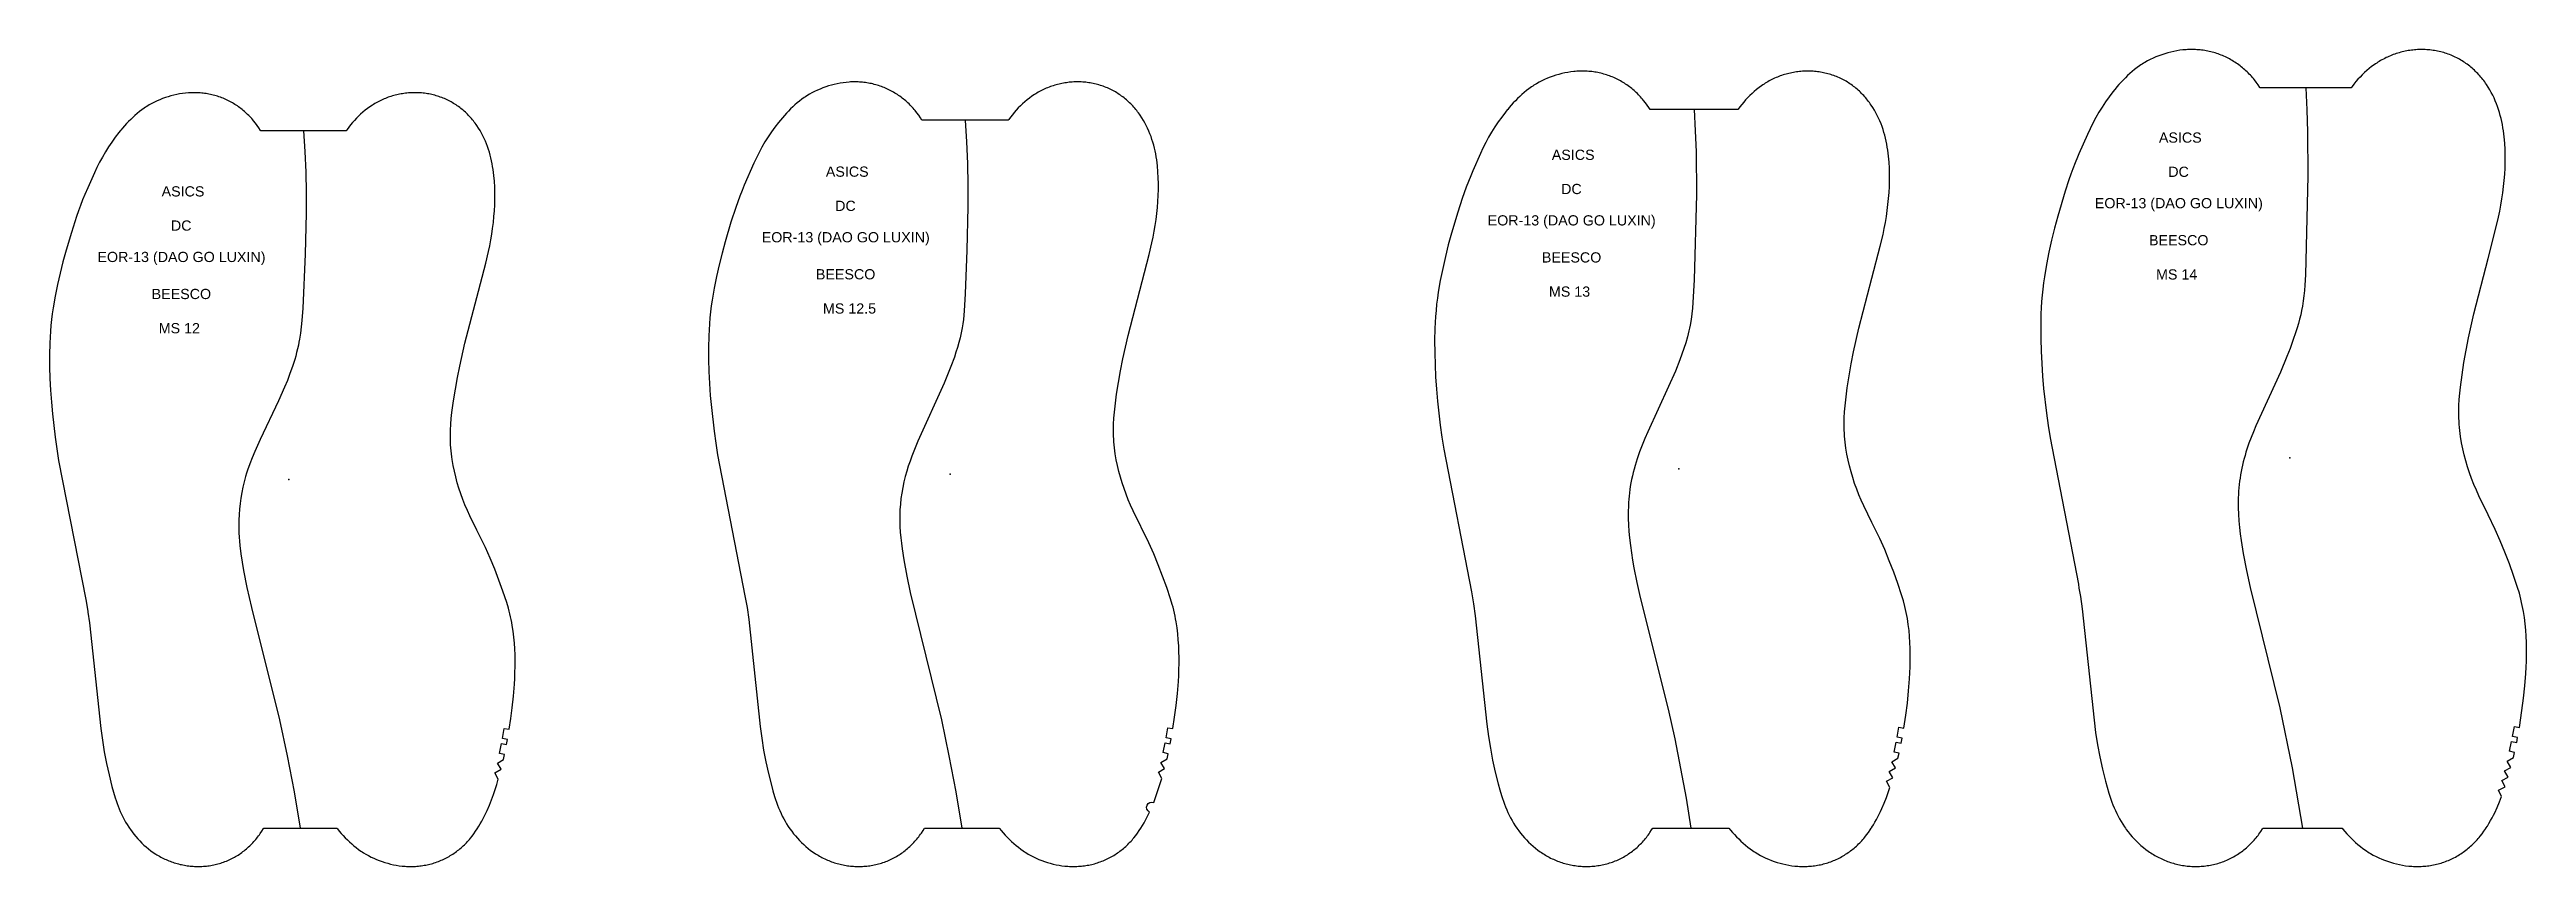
# Model space of a CAD drawing. Extents: x -897 to 5208, y 4 to 324.
# Drawn here: x 4237 to 5208, y 4 to 324 of the extents above; entities that cross this region are included whole.
import ezdxf

# ---------------------------------------------------------------- set-up
doc = ezdxf.new("R2010")
doc.units = 0
doc.layers.add('CK_LEVEL_1', color=7, linetype='CONTINUOUS')
doc.layers.add('DEFAULT', color=7, linetype='CONTINUOUS')
doc.styles.add('ARIAL_REGULAR', font='txt')

msp = doc.modelspace()

# ---------------------------------------------------------------- texts
at = {"layer": 'CK_LEVEL_1', "color": 7, "style": 'ARIAL_REGULAR'}
for s, p in [('ASICS', (5063.58, 287.56)), ('ASICS', (4825.79, 280.82)), ('ASICS', (4541.45, 274.22)), ('DC', (5067.24, 274.16)), ('ASICS', (4281.29, 266.49)), ('DC', (4545.1, 260.82)), ('DC', (4829.44, 267.42)), ('EOR-13 (DAO GO LUXIN)', (5038.47, 261.87)), ('DC', (4284.94, 253.09)), ('EOR-13 (DAO GO LUXIN)', (4516.34, 248.52)), ('EOR-13 (DAO GO LUXIN)', (4800.67, 255.13)), ('EOR-13 (DAO GO LUXIN)', (4256.17, 240.8)), ('BEESCO', (4821.9, 240.62)), ('BEESCO', (5059.7, 247.36)), ('BEESCO', (4537.56, 234.01)), ('MS 14', (5062.46, 233.96)), ('BEESCO', (4277.4, 226.29)), ('MS 12.5', (4540.33, 220.61)), ('MS 13', (4824.67, 227.22)), ('MS 12', (4280.17, 212.89))]:
    msp.add_text(s, height=4, dxfattribs=at).set_placement(p)

# ---------------------------------------------------------------- linework, layer by layer
at = {"layer": 'DEFAULT'}
for points in [[(5104.11, 18.7), (5104.29, 19), (5135.3, 19), (5135.57, 18.68), (5136.36, 17.76), (5137.18, 16.85), (5138.01, 15.96), (5138.87, 15.09), (5139.74, 14.24), (5140.64, 13.42), (5141.55, 12.62), (5142.49, 11.84), (5143.46, 11.1), (5144.45, 10.39), (5144.95, 10.05), (5145.46, 9.72), (5145.97, 9.4), (5146.5, 9.08), (5147.55, 8.48), (5148.63, 7.92), (5149.73, 7.39), (5150.85, 6.9), (5151.98, 6.44), (5153.12, 6.02), (5154.28, 5.64), (5155.45, 5.3), (5156.63, 4.99), (5157.82, 4.72), (5159.01, 4.5), (5160.22, 4.31), (5161.43, 4.17), (5162.03, 4.12), (5162.64, 4.07), (5163.25, 4.04), (5163.86, 4.01), (5164.47, 4), (5165.08, 4), (5165.69, 4.01), (5166.29, 4.03), (5166.9, 4.06), (5167.51, 4.11), (5168.12, 4.16), (5168.72, 4.23), (5169.33, 4.31), (5169.93, 4.4), (5170.53, 4.5), (5171.13, 4.61), (5171.72, 4.74), (5172.31, 4.88), (5172.9, 5.03), (5173.49, 5.19), (5174.07, 5.36), (5174.65, 5.54), (5175.23, 5.74), (5175.8, 5.95), (5176.37, 6.17), (5176.94, 6.4), (5177.49, 6.64), (5178.05, 6.89), (5178.6, 7.16), (5179.14, 7.43), (5179.68, 7.71), (5180.21, 8.01), (5180.74, 8.31), (5181.26, 8.63), (5181.78, 8.96), (5182.29, 9.29), (5182.79, 9.64), (5183.28, 9.99), (5183.77, 10.36), (5184.25, 10.73), (5184.72, 11.11), (5185.19, 11.51), (5185.65, 11.91), (5186.1, 12.32), (5186.54, 12.73), (5186.98, 13.16), (5187.41, 13.59), (5187.83, 14.03), (5188.24, 14.48), (5188.64, 14.94), (5189.03, 15.4), (5189.42, 15.87), (5190.17, 16.83), (5190.88, 17.82), (5191.57, 18.82), (5191.68, 19), (5192.23, 19.85), (5192.54, 20.36), (5192.86, 20.89), (5193.47, 21.95), (5194.05, 23.02), (5194.58, 24.04), (5195.09, 25.07), (5196.07, 27.15), (5196.98, 29.27), (5197.82, 31.4), (5196.62, 33.95), (5199.16, 35.17), (5197.86, 37.67), (5200.35, 38.99), (5198.98, 41.45), (5201.43, 42.84), (5199.99, 45.27), (5202.41, 46.72), (5202.87, 48.67), (5200.92, 49.11), (5201.73, 52.97), (5203.7, 52.58), (5204.07, 54.55), (5202.11, 54.91), (5202.79, 58.81), (5204.77, 58.49), (5205.76, 65.06), (5206.38, 69.89), (5206.9, 74.74), (5207.28, 79.6), (5207.41, 82.03), (5207.49, 84.46), (5207.54, 86.9), (5207.53, 89.34), (5207.49, 91.77), (5207.39, 94.21), (5207.24, 96.64), (5207.02, 99.06), (5206.73, 101.48), (5206.36, 103.89), (5206.14, 105.09), (5205.91, 106.29), (5205.65, 107.48), (5205.37, 108.66), (5204.75, 111.01), (5204.05, 113.35), (5202.51, 117.97), (5200.86, 122.56), (5199.12, 127.11), (5197.26, 131.61), (5195.29, 136.07), (5192.54, 141.76), (5188.92, 149.22), (5187.91, 151.44), (5186.95, 153.68), (5186.06, 155.94), (5185.24, 158.24), (5184.49, 160.56), (5183.8, 162.89), (5183.18, 165.25), (5182.62, 167.62), (5182.15, 170.01), (5181.75, 172.41), (5181.58, 173.62), (5181.44, 174.83), (5181.31, 176.04), (5181.21, 177.26), (5181.13, 178.47), (5181.07, 179.69), (5181.04, 180.9), (5181.03, 182.12), (5181.04, 183.34), (5181.08, 184.56), (5181.21, 186.99), (5181.41, 189.42), (5181.67, 191.84), (5182.3, 196.67), (5183.06, 201.48), (5183.91, 206.28), (5184.85, 211.06), (5186.98, 220.57), (5192.54, 242.18), (5195.47, 253.6), (5196.6, 258.34), (5197.09, 260.73), (5197.54, 263.12), (5197.93, 265.53), (5198.28, 267.94), (5198.58, 270.36), (5198.83, 272.78), (5199.02, 275.21), (5199.15, 277.64), (5199.22, 280.08), (5199.22, 282.51), (5199.15, 284.95), (5199.01, 287.38), (5198.79, 289.81), (5198.65, 291.02), (5198.49, 292.23), (5198.31, 293.43), (5198.09, 294.63), (5197.86, 295.82), (5197.59, 297.01), (5197.29, 298.19), (5196.97, 299.36), (5196.61, 300.53), (5196.22, 301.68), (5195.8, 302.82), (5195.34, 303.95), (5194.85, 305.07), (5194.33, 306.17), (5193.77, 307.25), (5193.18, 308.31), (5192.55, 309.36), (5191.88, 310.38), (5191.54, 310.88), (5191.18, 311.37), (5190.82, 311.86), (5190.45, 312.35), (5190.06, 312.82), (5189.68, 313.29), (5189.28, 313.75), (5188.87, 314.2), (5188.45, 314.65), (5188.03, 315.08), (5187.6, 315.51), (5187.16, 315.93), (5186.71, 316.35), (5186.25, 316.75), (5185.79, 317.14), (5185.31, 317.53), (5184.84, 317.9), (5184.35, 318.27), (5183.85, 318.62), (5183.35, 318.97), (5182.84, 319.3), (5182.33, 319.63), (5181.81, 319.94), (5181.28, 320.25), (5180.75, 320.54), (5180.21, 320.82), (5179.66, 321.09), (5179.11, 321.35), (5178.55, 321.59), (5177.99, 321.83), (5177.42, 322.05), (5176.85, 322.27), (5176.28, 322.47), (5175.7, 322.66), (5175.12, 322.83), (5174.53, 323), (5173.94, 323.15), (5173.35, 323.29), (5172.75, 323.42), (5172.16, 323.54), (5171.56, 323.65), (5170.95, 323.74), (5170.35, 323.82), (5169.75, 323.89), (5169.14, 323.95), (5168.53, 323.99), (5167.92, 324.03), (5167.32, 324.05), (5166.71, 324.06), (5166.1, 324.06), (5165.49, 324.04), (5164.88, 324.02), (5164.27, 323.98), (5163.66, 323.93), (5163.06, 323.87), (5162.45, 323.8), (5161.85, 323.72), (5161.25, 323.63), (5160.65, 323.52), (5160.05, 323.4), (5159.45, 323.28), (5158.86, 323.14), (5158.27, 322.99), (5157.68, 322.82), (5157.1, 322.65), (5156.52, 322.47), (5155.94, 322.27), (5155.37, 322.07), (5154.8, 321.85), (5154.24, 321.62), (5153.68, 321.38), (5153.12, 321.13), (5152.57, 320.87), (5152.03, 320.6), (5151.49, 320.32), (5150.95, 320.03), (5150.42, 319.73), (5149.9, 319.42), (5149.38, 319.1), (5148.87, 318.77), (5148.36, 318.43), (5147.86, 318.08), (5146.88, 317.36), (5145.92, 316.61), (5144.99, 315.82), (5144.08, 315.01), (5143.21, 314.16), (5142.36, 313.29), (5141.53, 312.39), (5140.74, 311.47), (5139.97, 310.52), (5139.24, 309.55), (5138.89, 309.06), (5103.25, 309.06), (5103.14, 309.24), (5102.45, 310.24), (5101.73, 311.23), (5100.99, 312.19), (5100.6, 312.66), (5100.21, 313.12), (5099.81, 313.58), (5099.4, 314.03), (5098.98, 314.47), (5098.55, 314.9), (5098.11, 315.33), (5097.67, 315.74), (5097.22, 316.15), (5096.76, 316.55), (5096.29, 316.94), (5095.82, 317.33), (5095.34, 317.7), (5094.85, 318.07), (5094.36, 318.42), (5093.85, 318.77), (5093.35, 319.1), (5092.83, 319.43), (5092.31, 319.74), (5091.78, 320.05), (5091.25, 320.35), (5090.71, 320.63), (5090.17, 320.9), (5089.62, 321.17), (5089.06, 321.42), (5088.5, 321.66), (5087.94, 321.89), (5087.37, 322.11), (5086.8, 322.32), (5086.22, 322.51), (5085.64, 322.7), (5085.06, 322.87), (5084.47, 323.03), (5083.88, 323.18), (5083.29, 323.32), (5082.69, 323.45), (5082.1, 323.56), (5081.5, 323.66), (5080.89, 323.75), (5080.29, 323.83), (5079.68, 323.9), (5079.08, 323.95), (5078.47, 324), (5077.86, 324.03), (5077.25, 324.05), (5076.64, 324.06), (5076.04, 324.06), (5075.43, 324.05), (5074.82, 324.02), (5074.21, 323.99), (5073.6, 323.94), (5073, 323.89), (5071.79, 323.75), (5070.58, 323.56), (5069.39, 323.33), (5068.2, 323.07), (5067.02, 322.76), (5065.85, 322.42), (5064.69, 322.04), (5063.55, 321.62), (5062.41, 321.16), (5061.3, 320.67), (5060.2, 320.14), (5059.12, 319.58), (5058.06, 318.98), (5057.54, 318.66), (5057.03, 318.34), (5056.52, 318.01), (5056.01, 317.67), (5055.03, 316.96), (5054.06, 316.22), (5053.12, 315.44), (5052.21, 314.64), (5051.31, 313.82), (5050.44, 312.97), (5049.58, 312.1), (5048.75, 311.21), (5047.93, 310.3), (5047.13, 309.38), (5046.87, 309.06), (5046.35, 308.45), (5045.59, 307.5), (5044.12, 305.56), (5042.7, 303.57), (5041.35, 301.54), (5040.07, 299.48), (5038.85, 297.37), (5037.7, 295.22), (5036.62, 293.04), (5035.59, 290.83), (5032.27, 283.17), (5031.72, 281.89), (5030.79, 279.63), (5029.9, 277.37), (5029.11, 275.19), (5028.35, 273), (5026.92, 268.58), (5023.99, 258.8), (5022.73, 254.09), (5021.57, 249.36), (5020.5, 244.61), (5019.55, 239.83), (5018.73, 235.03), (5018.39, 232.62), (5018.09, 230.2), (5017.84, 227.78), (5017.63, 225.35), (5017.48, 222.92), (5017.37, 220.48), (5017.27, 215.61), (5017.31, 210.74), (5017.46, 205.87), (5017.69, 201), (5018.01, 196.14), (5018.43, 191.29), (5019.55, 181.61), (5020.21, 176.78), (5020.96, 171.97), (5032.02, 114.55), (5032.27, 113.07), (5032.84, 109.75), (5033.54, 104.93), (5038.16, 61.32), (5038.79, 56.49), (5039.55, 51.68), (5040.46, 46.89), (5041.51, 42.14), (5042.68, 37.41), (5043.31, 35.05), (5043.99, 32.71), (5044.35, 31.55), (5044.74, 30.39), (5045.15, 29.25), (5045.58, 28.11), (5046.04, 26.98), (5046.53, 25.87), (5047.05, 24.77), (5047.6, 23.68), (5048.18, 22.61), (5048.79, 21.56), (5049.43, 20.52), (5050.11, 19.5), (5050.46, 19), (5050.81, 18.51), (5051.54, 17.54), (5052.31, 16.59), (5053.1, 15.67), (5053.92, 14.77), (5054.77, 13.9), (5055.65, 13.05), (5056.56, 12.24), (5057.49, 11.45), (5058.45, 10.7), (5059.43, 9.98), (5059.93, 9.63), (5060.44, 9.29), (5060.95, 8.96), (5061.47, 8.64), (5061.99, 8.33), (5062.52, 8.03), (5063.06, 7.74), (5063.6, 7.46), (5064.14, 7.19), (5064.69, 6.93), (5065.25, 6.68), (5065.8, 6.44), (5066.37, 6.21), (5066.94, 5.99), (5067.51, 5.79), (5068.09, 5.59), (5068.67, 5.41), (5069.25, 5.24), (5069.84, 5.07), (5070.43, 4.92), (5071.02, 4.78), (5071.62, 4.66), (5072.22, 4.54), (5072.82, 4.43), (5073.42, 4.34), (5074.02, 4.26), (5074.63, 4.18), (5075.23, 4.12), (5075.84, 4.08), (5076.45, 4.04), (5077.06, 4.02), (5077.67, 4), (5078.28, 4), (5078.88, 4.01), (5079.49, 4.03), (5080.1, 4.07), (5080.71, 4.11), (5081.31, 4.17), (5081.92, 4.24), (5082.52, 4.32), (5083.12, 4.41), (5083.72, 4.52), (5084.32, 4.64), (5084.92, 4.77), (5085.51, 4.91), (5086.1, 5.06), (5086.69, 5.23), (5087.27, 5.4), (5087.85, 5.59), (5088.42, 5.79), (5088.99, 6.01), (5089.56, 6.23), (5090.12, 6.47), (5090.68, 6.71), (5091.23, 6.97), (5091.77, 7.24), (5092.31, 7.52), (5092.85, 7.81), (5093.38, 8.12), (5093.9, 8.43), (5094.41, 8.75), (5094.92, 9.09), (5095.42, 9.44), (5095.92, 9.79), (5096.4, 10.16), (5096.88, 10.53), (5097.36, 10.92), (5097.82, 11.31), (5098.28, 11.71), (5098.73, 12.12), (5099.17, 12.55), (5099.6, 12.97), (5100.02, 13.41), (5100.44, 13.86), (5100.85, 14.31), (5101.24, 14.77), (5101.63, 15.24), (5102.01, 15.71), (5102.39, 16.2), (5102.75, 16.68), (5103.1, 17.18), (5103.45, 17.68)], [(4864.88, 18.29), (4865.32, 19), (4895.16, 19), (4895.78, 18.26), (4896.56, 17.37), (4897.36, 16.49), (4898.18, 15.62), (4899.01, 14.78), (4899.87, 13.95), (4900.74, 13.15), (4901.64, 12.37), (4902.56, 11.62), (4903.5, 10.9), (4904.46, 10.22), (4904.95, 9.88), (4905.45, 9.56), (4906.46, 8.94), (4907.49, 8.36), (4908.55, 7.81), (4909.62, 7.3), (4910.71, 6.82), (4911.81, 6.38), (4912.93, 5.97), (4914.05, 5.6), (4915.19, 5.27), (4916.34, 4.97), (4917.5, 4.71), (4918.67, 4.49), (4919.84, 4.31), (4921.02, 4.17), (4921.61, 4.12), (4922.2, 4.07), (4922.8, 4.04), (4923.39, 4.02), (4923.98, 4), (4924.58, 4), (4925.17, 4.01), (4925.76, 4.03), (4926.36, 4.06), (4926.95, 4.1), (4927.54, 4.15), (4928.13, 4.21), (4928.72, 4.29), (4929.3, 4.38), (4929.89, 4.47), (4930.47, 4.58), (4931.05, 4.7), (4931.63, 4.83), (4932.21, 4.98), (4932.78, 5.13), (4933.35, 5.3), (4933.92, 5.47), (4934.48, 5.66), (4935.04, 5.86), (4935.59, 6.07), (4936.14, 6.29), (4936.69, 6.53), (4937.23, 6.77), (4937.77, 7.02), (4938.3, 7.29), (4938.83, 7.56), (4939.35, 7.85), (4939.86, 8.14), (4940.37, 8.45), (4940.88, 8.76), (4941.37, 9.08), (4941.86, 9.42), (4942.35, 9.76), (4942.83, 10.11), (4943.3, 10.47), (4943.76, 10.84), (4944.22, 11.22), (4944.67, 11.61), (4945.11, 12.01), (4945.55, 12.41), (4945.97, 12.82), (4946.39, 13.24), (4946.8, 13.67), (4947.21, 14.1), (4947.6, 14.54), (4947.99, 14.99), (4948.37, 15.45), (4949.1, 16.38), (4949.81, 17.33), (4950.48, 18.31), (4950.93, 19), (4951.13, 19.31), (4951.19, 19.41), (4951.75, 20.32), (4952.35, 21.35), (4952.92, 22.39), (4953.47, 23.44), (4954.01, 24.5), (4954.52, 25.57), (4955.02, 26.65), (4955.95, 28.83), (4956.82, 31.04), (4957.52, 32.96), (4958.17, 34.9), (4956.86, 37.39), (4959.35, 38.72), (4957.97, 41.18), (4960.42, 42.58), (4958.97, 45), (4961.38, 46.46), (4961.83, 48.41), (4959.87, 48.84), (4960.67, 52.7), (4962.64, 52.33), (4963, 54.29), (4961.03, 54.65), (4961.7, 58.55), (4963.68, 58.23), (4964.44, 63.32), (4965.05, 68.03), (4965.56, 72.75), (4965.94, 77.49), (4966.06, 79.86), (4966.15, 82.23), (4966.19, 84.6), (4966.19, 86.98), (4966.15, 89.35), (4966.06, 91.72), (4965.91, 94.09), (4965.7, 96.46), (4965.41, 98.82), (4965.06, 101.16), (4964.85, 102.33), (4964.62, 103.5), (4964.37, 104.66), (4964.1, 105.81), (4963.49, 108.1), (4962.81, 110.38), (4961.31, 114.88), (4959.69, 119.35), (4957.99, 123.78), (4956.18, 128.17), (4954.25, 132.51), (4951.19, 138.78), (4948.01, 145.32), (4947.02, 147.47), (4946.09, 149.65), (4945.21, 151.86), (4944.41, 154.09), (4943.67, 156.35), (4942.99, 158.63), (4942.38, 160.92), (4941.84, 163.23), (4941.37, 165.56), (4940.98, 167.9), (4940.82, 169.08), (4940.67, 170.26), (4940.55, 171.44), (4940.45, 172.62), (4940.37, 173.8), (4940.32, 174.99), (4940.28, 176.18), (4940.27, 177.36), (4940.28, 178.55), (4940.32, 179.73), (4940.44, 182.1), (4940.64, 184.47), (4940.89, 186.83), (4941.51, 191.54), (4942.25, 196.23), (4943.09, 200.9), (4944, 205.56), (4946.09, 214.83), (4951.19, 234.54), (4954.42, 247), (4955.52, 251.62), (4956, 253.95), (4956.44, 256.28), (4956.82, 258.62), (4957.17, 260.97), (4957.46, 263.33), (4957.71, 265.69), (4957.9, 268.06), (4958.03, 270.43), (4958.09, 272.8), (4958.09, 275.17), (4958.02, 277.54), (4957.88, 279.92), (4957.67, 282.28), (4957.53, 283.46), (4957.37, 284.64), (4957.19, 285.81), (4956.98, 286.98), (4956.75, 288.14), (4956.49, 289.3), (4956.19, 290.45), (4955.87, 291.59), (4955.52, 292.73), (4955.14, 293.85), (4954.73, 294.96), (4954.28, 296.06), (4953.8, 297.15), (4953.29, 298.21), (4952.74, 299.27), (4952.15, 300.3), (4951.54, 301.32), (4950.89, 302.31), (4950.55, 302.8), (4950.2, 303.28), (4949.85, 303.75), (4949.48, 304.22), (4949.11, 304.68), (4948.73, 305.14), (4948.34, 305.59), (4947.94, 306.03), (4947.53, 306.46), (4947.12, 306.88), (4946.7, 307.3), (4946.26, 307.71), (4945.83, 308.11), (4945.38, 308.5), (4944.93, 308.88), (4944.46, 309.26), (4944, 309.62), (4943.52, 309.97), (4943.04, 310.32), (4942.55, 310.65), (4942.05, 310.98), (4941.55, 311.3), (4941.04, 311.6), (4940.52, 311.89), (4940, 312.18), (4939.48, 312.45), (4938.94, 312.71), (4938.41, 312.96), (4937.86, 313.2), (4937.32, 313.43), (4936.76, 313.65), (4936.21, 313.85), (4935.65, 314.05), (4935.08, 314.23), (4934.51, 314.4), (4933.94, 314.57), (4933.37, 314.71), (4932.79, 314.85), (4932.21, 314.98), (4931.63, 315.09), (4931.04, 315.2), (4930.46, 315.29), (4929.87, 315.37), (4929.28, 315.44), (4928.69, 315.49), (4928.1, 315.54), (4927.51, 315.57), (4926.91, 315.59), (4926.32, 315.6), (4925.73, 315.6), (4925.13, 315.59), (4924.54, 315.57), (4923.95, 315.53), (4923.35, 315.49), (4922.76, 315.43), (4922.17, 315.36), (4921.58, 315.28), (4921, 315.19), (4920.41, 315.09), (4919.83, 314.98), (4919.25, 314.86), (4918.67, 314.72), (4918.09, 314.58), (4917.52, 314.43), (4916.95, 314.26), (4916.39, 314.08), (4915.82, 313.9), (4915.26, 313.7), (4914.71, 313.49), (4914.16, 313.27), (4913.61, 313.04), (4913.07, 312.8), (4912.53, 312.55), (4912, 312.29), (4911.47, 312.02), (4910.95, 311.74), (4910.43, 311.45), (4909.92, 311.15), (4909.41, 310.84), (4908.91, 310.52), (4908.42, 310.19), (4907.93, 309.85), (4906.96, 309.16), (4906.03, 308.43), (4905.11, 307.67), (4904.23, 306.88), (4903.37, 306.06), (4902.53, 305.22), (4901.72, 304.35), (4900.94, 303.45), (4900.19, 302.53), (4899.47, 301.59), (4898.78, 300.63), (4898.77, 300.6), (4864.27, 300.6), (4863.82, 301.29), (4863.15, 302.27), (4862.45, 303.22), (4861.71, 304.15), (4861.33, 304.61), (4860.95, 305.06), (4860.55, 305.5), (4860.15, 305.94), (4859.74, 306.36), (4859.32, 306.78), (4858.89, 307.19), (4858.46, 307.6), (4858.01, 307.99), (4857.56, 308.38), (4857.11, 308.76), (4856.64, 309.13), (4856.17, 309.49), (4855.69, 309.84), (4855.21, 310.19), (4854.72, 310.52), (4854.22, 310.84), (4853.72, 311.16), (4853.21, 311.46), (4852.69, 311.76), (4852.17, 312.04), (4851.64, 312.32), (4851.11, 312.58), (4850.58, 312.83), (4850.03, 313.08), (4849.49, 313.31), (4848.94, 313.53), (4848.38, 313.74), (4847.82, 313.94), (4847.26, 314.13), (4846.69, 314.31), (4846.12, 314.47), (4845.55, 314.63), (4844.98, 314.77), (4844.4, 314.9), (4843.82, 315.02), (4843.23, 315.13), (4842.65, 315.23), (4842.06, 315.31), (4841.47, 315.39), (4840.88, 315.45), (4840.29, 315.5), (4839.7, 315.54), (4839.11, 315.58), (4838.51, 315.59), (4837.92, 315.6), (4837.33, 315.6), (4836.73, 315.59), (4836.14, 315.56), (4835.55, 315.53), (4834.96, 315.49), (4834.37, 315.43), (4833.19, 315.29), (4832.01, 315.11), (4830.85, 314.89), (4829.69, 314.63), (4828.54, 314.34), (4827.4, 314), (4826.27, 313.63), (4825.15, 313.22), (4824.05, 312.78), (4822.96, 312.3), (4821.89, 311.79), (4820.84, 311.24), (4819.81, 310.66), (4818.8, 310.04), (4818.3, 309.72), (4817.81, 309.39), (4816.84, 308.7), (4815.9, 307.98), (4814.98, 307.23), (4814.09, 306.45), (4813.21, 305.65), (4812.36, 304.83), (4811.52, 303.98), (4810.7, 303.12), (4809.91, 302.24), (4809.13, 301.34), (4808.51, 300.6), (4808.36, 300.43), (4807.62, 299.51), (4806.18, 297.62), (4804.79, 295.69), (4803.47, 293.72), (4802.21, 291.71), (4801.01, 289.66), (4799.89, 287.57), (4798.83, 285.45), (4797.83, 283.3), (4794.89, 276.54), (4794.04, 274.59), (4793.13, 272.39), (4792.26, 270.19), (4791.44, 267.96), (4790.66, 265.72), (4788.94, 260.37), (4786.47, 252.1), (4785.24, 247.52), (4784.1, 242.91), (4783.05, 238.28), (4782.12, 233.62), (4781.32, 228.94), (4780.98, 226.59), (4780.68, 224.24), (4780.44, 221.88), (4780.24, 219.51), (4780.09, 217.14), (4779.98, 214.77), (4779.89, 210.02), (4779.93, 205.27), (4780.07, 200.53), (4780.29, 195.79), (4780.61, 191.05), (4781.02, 186.32), (4782.12, 176.89), (4782.77, 172.18), (4783.5, 167.49), (4794.35, 111.56), (4794.89, 108.4), (4795.15, 106.87), (4795.84, 102.18), (4800.36, 59.69), (4800.99, 54.98), (4801.74, 50.29), (4802.63, 45.63), (4803.66, 40.99), (4804.81, 36.39), (4805.43, 34.09), (4806.1, 31.81), (4806.46, 30.68), (4806.84, 29.56), (4807.24, 28.44), (4807.67, 27.34), (4808.12, 26.24), (4808.61, 25.16), (4809.12, 24.09), (4809.66, 23.03), (4810.23, 21.99), (4810.83, 20.97), (4811.47, 19.96), (4812.11, 19), (4812.13, 18.98), (4812.82, 18.01), (4813.54, 17.07), (4814.29, 16.15), (4815.07, 15.25), (4815.88, 14.38), (4816.71, 13.54), (4817.57, 12.72), (4818.46, 11.93), (4819.37, 11.17), (4820.31, 10.44), (4821.27, 9.75), (4821.76, 9.41), (4822.26, 9.09), (4822.76, 8.77), (4823.26, 8.46), (4823.78, 8.16), (4824.29, 7.87), (4824.82, 7.59), (4825.34, 7.32), (4825.88, 7.05), (4826.41, 6.8), (4826.96, 6.56), (4827.5, 6.33), (4828.05, 6.11), (4828.61, 5.91), (4829.17, 5.71), (4829.73, 5.52), (4830.3, 5.34), (4830.87, 5.18), (4831.44, 5.02), (4832.02, 4.88), (4832.59, 4.74), (4833.17, 4.62), (4833.76, 4.51), (4834.34, 4.41), (4834.93, 4.32), (4835.52, 4.24), (4836.11, 4.17), (4836.7, 4.12), (4837.29, 4.07), (4837.88, 4.04), (4838.48, 4.01), (4839.07, 4), (4839.66, 4), (4840.26, 4.01), (4840.85, 4.03), (4841.44, 4.07), (4842.03, 4.11), (4842.63, 4.17), (4843.21, 4.24), (4843.8, 4.32), (4844.39, 4.41), (4844.97, 4.51), (4845.56, 4.62), (4846.14, 4.75), (4846.71, 4.89), (4847.29, 5.04), (4847.86, 5.2), (4848.43, 5.37), (4848.99, 5.55), (4849.55, 5.75), (4850.11, 5.96), (4850.66, 6.17), (4851.21, 6.4), (4851.75, 6.64), (4852.29, 6.89), (4852.82, 7.15), (4853.35, 7.43), (4853.87, 7.71), (4854.39, 8), (4854.89, 8.31), (4855.4, 8.62), (4855.89, 8.95), (4856.38, 9.28), (4856.87, 9.63), (4857.34, 9.98), (4857.81, 10.35), (4858.27, 10.72), (4858.72, 11.1), (4859.17, 11.49), (4859.61, 11.89), (4860.04, 12.3), (4860.46, 12.72), (4860.88, 13.14), (4861.29, 13.58), (4861.68, 14.02), (4862.07, 14.46), (4862.45, 14.92), (4862.83, 15.38), (4863.19, 15.85), (4863.55, 16.32), (4863.89, 16.81), (4864.23, 17.29)], [(4394.76, 179.52), (4395.01, 181.82), (4395.61, 186.41), (4396.34, 190.97), (4397.16, 195.53), (4398.06, 200.06), (4400.1, 209.08), (4404.75, 226.94), (4408.26, 240.4), (4409.33, 244.9), (4409.81, 247.16), (4410.23, 249.44), (4410.61, 251.72), (4410.95, 254), (4411.24, 256.3), (4411.48, 258.6), (4411.66, 260.9), (4411.79, 263.21), (4411.85, 265.52), (4411.85, 267.83), (4411.78, 270.14), (4411.64, 272.45), (4411.43, 274.76), (4411.3, 275.9), (4411.14, 277.05), (4410.96, 278.19), (4410.76, 279.33), (4410.53, 280.46), (4410.27, 281.59), (4409.99, 282.71), (4409.67, 283.82), (4409.33, 284.92), (4408.95, 286.02), (4408.55, 287.1), (4408.11, 288.17), (4407.64, 289.22), (4407.14, 290.26), (4406.6, 291.29), (4406.03, 292.29), (4405.42, 293.28), (4404.78, 294.24), (4404.45, 294.72), (4404.11, 295.18), (4403.77, 295.65), (4403.41, 296.1), (4403.04, 296.55), (4402.67, 296.99), (4402.29, 297.42), (4401.9, 297.85), (4401.5, 298.27), (4401.1, 298.68), (4400.69, 299.09), (4400.26, 299.48), (4399.84, 299.87), (4399.4, 300.25), (4398.96, 300.62), (4398.51, 300.98), (4398.05, 301.34), (4397.58, 301.68), (4397.11, 302.02), (4396.64, 302.34), (4396.15, 302.66), (4395.66, 302.96), (4395.16, 303.26), (4394.66, 303.54), (4394.15, 303.82), (4393.64, 304.08), (4393.12, 304.33), (4392.6, 304.58), (4392.07, 304.81), (4391.53, 305.03), (4391, 305.24), (4390.45, 305.44), (4389.91, 305.63), (4389.36, 305.81), (4388.8, 305.98), (4388.25, 306.13), (4387.69, 306.28), (4387.13, 306.41), (4386.56, 306.53), (4385.99, 306.65), (4385.42, 306.75), (4384.85, 306.84), (4384.28, 306.91), (4383.71, 306.98), (4383.13, 307.04), (4382.56, 307.08), (4381.98, 307.11), (4381.4, 307.14), (4380.82, 307.15), (4380.25, 307.15), (4379.67, 307.14), (4379.09, 307.12), (4378.51, 307.08), (4377.94, 307.04), (4377.36, 306.99), (4376.79, 306.92), (4376.21, 306.85), (4375.64, 306.76), (4375.07, 306.67), (4374.5, 306.56), (4373.94, 306.44), (4373.37, 306.31), (4372.81, 306.17), (4372.25, 306.03), (4371.7, 305.87), (4371.14, 305.7), (4370.59, 305.52), (4370.05, 305.33), (4369.51, 305.13), (4368.97, 304.92), (4368.44, 304.69), (4367.91, 304.46), (4367.38, 304.22), (4366.86, 303.97), (4366.35, 303.71), (4365.84, 303.44), (4365.33, 303.16), (4364.83, 302.87), (4364.34, 302.57), (4363.85, 302.27), (4362.88, 301.63), (4361.94, 300.95), (4361.02, 300.25), (4360.13, 299.52), (4359.26, 298.75), (4358.42, 297.96), (4357.6, 297.15), (4356.81, 296.3), (4356.04, 295.44), (4355.31, 294.55), (4354.6, 293.63), (4353.92, 292.7), (4353.54, 292.15), (4320.2, 292.15), (4320.05, 292.38), (4319.42, 293.35), (4318.75, 294.29), (4318.06, 295.22), (4317.34, 296.12), (4316.97, 296.56), (4316.59, 297), (4316.2, 297.42), (4315.81, 297.85), (4315.4, 298.26), (4314.99, 298.66), (4314.57, 299.06), (4314.15, 299.45), (4313.71, 299.83), (4313.27, 300.21), (4312.83, 300.57), (4312.37, 300.93), (4311.91, 301.28), (4311.44, 301.62), (4310.97, 301.95), (4310.49, 302.27), (4310, 302.58), (4309.51, 302.89), (4309.01, 303.18), (4308.51, 303.46), (4308, 303.74), (4307.48, 304), (4306.96, 304.26), (4306.44, 304.5), (4305.91, 304.73), (4305.38, 304.96), (4304.84, 305.17), (4304.3, 305.37), (4303.75, 305.56), (4303.2, 305.74), (4302.65, 305.91), (4302.1, 306.07), (4301.54, 306.22), (4300.98, 306.36), (4300.41, 306.48), (4299.85, 306.6), (4299.28, 306.7), (4298.71, 306.79), (4298.14, 306.88), (4297.56, 306.95), (4296.99, 307.01), (4296.41, 307.06), (4295.84, 307.09), (4295.26, 307.12), (4294.68, 307.14), (4294.1, 307.15), (4293.52, 307.14), (4292.95, 307.13), (4292.37, 307.11), (4291.79, 307.07), (4290.64, 306.98), (4289.49, 306.84), (4288.35, 306.66), (4287.21, 306.45), (4286.09, 306.2), (4284.97, 305.91), (4283.86, 305.58), (4282.76, 305.22), (4281.67, 304.83), (4280.59, 304.4), (4279.53, 303.94), (4278.49, 303.44), (4277.46, 302.91), (4276.46, 302.34), (4275.47, 301.74), (4274.98, 301.43), (4274.5, 301.11), (4273.56, 300.44), (4272.64, 299.75), (4271.75, 299.02), (4270.87, 298.27), (4270.02, 297.49), (4269.18, 296.69), (4268.36, 295.87), (4267.57, 295.03), (4266.79, 294.17), (4266.03, 293.3), (4265.28, 292.42), (4265.06, 292.15), (4264.55, 291.52), (4263.14, 289.69), (4261.79, 287.82), (4260.49, 285.9), (4259.26, 283.95), (4258.09, 281.95), (4256.99, 279.92), (4255.95, 277.86), (4254.97, 275.76), (4252.4, 269.9), (4251.26, 267.29), (4250.37, 265.16), (4249.52, 263.01), (4248.72, 260.84), (4247.96, 258.66), (4245.94, 252.41), (4243.85, 245.41), (4242.64, 240.94), (4241.53, 236.46), (4240.5, 231.95), (4239.59, 227.42), (4238.81, 222.86), (4238.47, 220.57), (4238.19, 218.28), (4237.94, 215.98), (4237.75, 213.67), (4237.6, 211.37), (4237.49, 209.06), (4237.4, 204.44), (4237.44, 199.81), (4237.58, 195.19), (4237.8, 190.57), (4238.11, 185.96), (4238.52, 181.35), (4239.59, 172.17), (4240.23, 167.59), (4240.95, 163.02), (4251.57, 108.56), (4252.36, 104), (4252.4, 103.69), (4253.03, 99.43), (4257.47, 58.05), (4258.08, 53.47), (4258.82, 48.9), (4259.7, 44.36), (4260.71, 39.85), (4261.84, 35.37), (4262.45, 33.14), (4263.11, 30.92), (4263.46, 29.82), (4263.84, 28.73), (4264.23, 27.64), (4264.65, 26.57), (4265.1, 25.5), (4265.58, 24.45), (4266.09, 23.41), (4266.62, 22.38), (4267.18, 21.37), (4267.77, 20.38), (4268.4, 19.4), (4268.67, 19), (4269.05, 18.45), (4269.72, 17.51), (4270.43, 16.6), (4271.17, 15.71), (4271.93, 14.84), (4272.73, 14), (4273.54, 13.18), (4274.39, 12.39), (4275.26, 11.63), (4276.15, 10.9), (4277.07, 10.19), (4278.01, 9.52), (4278.97, 8.88), (4279.46, 8.57), (4279.96, 8.28), (4280.46, 7.99), (4280.96, 7.71), (4281.47, 7.44), (4281.99, 7.18), (4282.51, 6.92), (4283.03, 6.68), (4283.56, 6.45), (4284.1, 6.23), (4284.63, 6.02), (4285.18, 5.82), (4285.72, 5.63), (4286.27, 5.45), (4286.82, 5.28), (4287.38, 5.12), (4287.94, 4.97), (4288.5, 4.83), (4289.06, 4.71), (4289.63, 4.59), (4290.2, 4.48), (4290.77, 4.39), (4291.34, 4.3), (4291.91, 4.22), (4292.49, 4.16), (4293.06, 4.11), (4293.64, 4.06), (4294.22, 4.03), (4294.79, 4.01), (4295.37, 4), (4295.95, 4), (4296.53, 4.01), (4297.1, 4.03), (4297.68, 4.07), (4298.26, 4.11), (4298.83, 4.17), (4299.41, 4.23), (4299.98, 4.31), (4300.55, 4.4), (4301.12, 4.5), (4301.69, 4.61), (4302.25, 4.74), (4302.81, 4.87), (4303.37, 5.01), (4303.93, 5.17), (4304.48, 5.34), (4305.03, 5.52), (4305.58, 5.71), (4306.12, 5.91), (4306.66, 6.12), (4307.19, 6.34), (4307.72, 6.57), (4308.25, 6.81), (4308.77, 7.07), (4309.28, 7.33), (4309.79, 7.61), (4310.29, 7.89), (4310.79, 8.19), (4311.28, 8.49), (4311.76, 8.81), (4312.24, 9.13), (4312.71, 9.47), (4313.17, 9.81), (4313.63, 10.16), (4314.08, 10.53), (4314.53, 10.9), (4314.96, 11.28), (4315.39, 11.66), (4315.81, 12.06), (4316.23, 12.46), (4316.63, 12.88), (4317.03, 13.3), (4317.42, 13.72), (4317.8, 14.16), (4318.17, 14.6), (4318.54, 15.05), (4318.89, 15.5), (4319.24, 15.96), (4319.58, 16.43), (4319.91, 16.9), (4320.55, 17.87), (4321.15, 18.86), (4321.24, 19), (4349.93, 19), (4350.15, 18.73), (4350.9, 17.84), (4351.66, 16.97), (4352.44, 16.12), (4353.24, 15.28), (4354.05, 14.46), (4354.89, 13.66), (4355.74, 12.88), (4356.62, 12.13), (4357.52, 11.4), (4358.44, 10.7), (4359.38, 10.04), (4359.86, 9.72), (4360.34, 9.4), (4361.33, 8.8), (4362.34, 8.24), (4363.36, 7.71), (4364.41, 7.21), (4365.47, 6.75), (4366.54, 6.32), (4367.63, 5.92), (4368.73, 5.56), (4369.84, 5.24), (4370.96, 4.95), (4372.09, 4.7), (4373.22, 4.49), (4374.37, 4.31), (4375.51, 4.17), (4376.67, 4.07), (4377.24, 4.04), (4377.82, 4.02), (4378.4, 4), (4378.98, 4), (4379.55, 4.01), (4380.13, 4.02), (4380.71, 4.05), (4381.29, 4.09), (4381.86, 4.14), (4382.44, 4.2), (4383.01, 4.27), (4383.58, 4.35), (4384.15, 4.45), (4384.72, 4.55), (4385.29, 4.66), (4385.85, 4.79), (4386.41, 4.93), (4386.97, 5.07), (4387.52, 5.23), (4388.08, 5.4), (4388.63, 5.58), (4389.17, 5.78), (4389.71, 5.98), (4390.25, 6.19), (4390.78, 6.41), (4391.31, 6.65), (4391.84, 6.89), (4392.36, 7.15), (4392.87, 7.41), (4393.38, 7.68), (4393.88, 7.97), (4394.38, 8.26), (4394.87, 8.56), (4395.36, 8.88), (4395.84, 9.2), (4396.32, 9.53), (4396.78, 9.87), (4397.24, 10.22), (4397.7, 10.57), (4398.15, 10.94), (4398.59, 11.31), (4399.02, 11.7), (4399.45, 12.09), (4399.87, 12.48), (4400.28, 12.89), (4400.68, 13.3), (4401.08, 13.72), (4401.47, 14.15), (4401.84, 14.58), (4402.22, 15.03), (4402.94, 15.93), (4403.63, 16.85), (4404.29, 17.8), (4404.93, 18.77), (4405.54, 19.75), (4406.13, 20.75), (4406.69, 21.76), (4407.23, 22.78), (4407.76, 23.81), (4408.26, 24.85), (4408.75, 25.9), (4409.67, 28.02), (4410.52, 30.17), (4411.25, 32.15), (4411.93, 34.16), (4412.57, 36.18), (4413.18, 38.21), (4411.79, 40.66), (4414.24, 42.07), (4412.79, 44.48), (4415.19, 45.95), (4415.63, 47.9), (4413.67, 48.32), (4414.46, 52.19), (4416.42, 51.82), (4416.78, 53.79), (4414.81, 54.14), (4415.47, 58.05), (4417.44, 57.74), (4418.07, 61.95), (4418.61, 66.17), (4419.12, 70.77), (4419.49, 75.38), (4419.62, 77.69), (4419.7, 80), (4419.75, 82.31), (4419.75, 84.62), (4419.71, 86.93), (4419.62, 89.24), (4419.48, 91.55), (4419.28, 93.85), (4419, 96.15), (4418.65, 98.43), (4418.45, 99.57), (4418.23, 100.71), (4417.99, 101.84), (4417.72, 102.96), (4417.44, 104.08), (4417.13, 105.19), (4416.47, 107.41), (4415, 111.8), (4413.42, 116.14), (4411.75, 120.45), (4409.98, 124.73), (4408.1, 128.95), (4404.75, 135.8), (4402.01, 141.41), (4401.04, 143.51), (4400.12, 145.63), (4399.26, 147.78), (4398.47, 149.95), (4397.75, 152.15), (4397.09, 154.36), (4396.49, 156.6), (4395.95, 158.85), (4395.49, 161.11), (4395.11, 163.39), (4394.95, 164.53), (4394.81, 165.68), (4394.69, 166.83), (4394.59, 167.98), (4394.51, 169.14), (4394.45, 170.29), (4394.42, 171.45), (4394.41, 172.6), (4394.42, 173.76), (4394.45, 174.91), (4394.57, 177.22)]]:
    msp.add_lwpolyline(points, close=True, dxfattribs=at)
msp.add_lwpolyline([(4668.28, 25.34, -0.986156), (4669.88, 29.01, 0.012573), (4673.09, 38.47), (4671.71, 40.93), (4674.16, 42.33), (4672.71, 44.75), (4675.12, 46.21), (4675.56, 48.16), (4673.6, 48.59), (4674.39, 52.46), (4676.35, 52.08), (4676.72, 54.05), (4674.75, 54.4), (4675.41, 58.31), (4677.38, 57.99), (4678.06, 62.55), (4678.65, 67.11), (4679.16, 71.77), (4679.53, 76.44), (4679.66, 78.78), (4679.74, 81.12), (4679.79, 83.47), (4679.79, 85.81), (4679.75, 88.15), (4679.66, 90.49), (4679.51, 92.83), (4679.3, 95.16), (4679.02, 97.49), (4678.67, 99.81), (4678.46, 100.96), (4678.24, 102.11), (4677.99, 103.26), (4677.72, 104.4), (4677.43, 105.53), (4677.12, 106.66), (4676.45, 108.9), (4674.96, 113.35), (4673.37, 117.75), (4671.68, 122.12), (4669.89, 126.46), (4667.98, 130.73), (4661.81, 143.37), (4660.83, 145.5), (4659.9, 147.65), (4659.04, 149.82), (4658.24, 152.03), (4657.51, 154.25), (4656.84, 156.5), (4656.23, 158.76), (4655.7, 161.04), (4655.23, 163.34), (4654.84, 165.65), (4654.68, 166.81), (4654.54, 167.97), (4654.41, 169.14), (4654.31, 170.31), (4654.24, 171.47), (4654.18, 172.64), (4654.15, 173.81), (4654.13, 174.99), (4654.15, 176.16), (4654.18, 177.33), (4654.3, 179.67), (4654.49, 182), (4654.74, 184.33), (4655.35, 188.98), (4656.09, 193.61), (4656.91, 198.22), (4657.82, 202.82), (4659.88, 211.96), (4668.12, 243.71), (4669.2, 248.27), (4669.68, 250.56), (4670.11, 252.87), (4670.49, 255.18), (4670.83, 257.5), (4671.12, 259.82), (4671.37, 262.15), (4671.55, 264.49), (4671.68, 266.83), (4671.74, 269.17), (4671.74, 271.51), (4671.67, 273.85), (4671.53, 276.19), (4671.32, 278.53), (4671.18, 279.69), (4671.03, 280.85), (4670.84, 282.01), (4670.64, 283.16), (4670.41, 284.31), (4670.15, 285.45), (4669.86, 286.59), (4669.54, 287.71), (4669.19, 288.83), (4668.81, 289.94), (4668.4, 291.04), (4667.96, 292.12), (4667.49, 293.19), (4666.98, 294.25), (4666.43, 295.28), (4665.86, 296.3), (4665.25, 297.3), (4664.6, 298.28), (4664.27, 298.76), (4663.92, 299.24), (4663.57, 299.71), (4663.21, 300.17), (4662.84, 300.62), (4662.46, 301.07), (4662.08, 301.51), (4661.68, 301.95), (4661.28, 302.37), (4660.87, 302.79), (4660.45, 303.2), (4660.03, 303.6), (4659.59, 304), (4659.15, 304.38), (4658.7, 304.76), (4658.25, 305.12), (4657.79, 305.48), (4657.31, 305.83), (4656.84, 306.17), (4656.35, 306.5), (4655.86, 306.82), (4655.37, 307.13), (4654.86, 307.43), (4654.36, 307.72), (4653.84, 308), (4653.32, 308.27), (4652.79, 308.53), (4652.26, 308.77), (4651.73, 309.01), (4651.19, 309.23), (4650.64, 309.45), (4650.09, 309.65), (4649.54, 309.84), (4648.98, 310.02), (4648.42, 310.19), (4647.86, 310.35), (4647.29, 310.5), (4646.72, 310.63), (4646.15, 310.76), (4645.57, 310.87), (4645, 310.97), (4644.42, 311.06), (4643.84, 311.14), (4643.26, 311.21), (4642.67, 311.26), (4642.09, 311.31), (4641.5, 311.34), (4640.92, 311.36), (4640.33, 311.38), (4639.75, 311.38), (4639.16, 311.36), (4638.58, 311.34), (4637.99, 311.31), (4637.41, 311.26), (4636.82, 311.21), (4636.24, 311.14), (4635.66, 311.06), (4635.08, 310.98), (4634.5, 310.88), (4633.93, 310.77), (4633.35, 310.65), (4632.78, 310.52), (4632.21, 310.38), (4631.65, 310.22), (4631.09, 310.06), (4630.53, 309.89), (4629.97, 309.7), (4629.42, 309.51), (4628.87, 309.31), (4628.33, 309.09), (4627.79, 308.86), (4627.25, 308.63), (4626.72, 308.38), (4626.19, 308.13), (4625.67, 307.86), (4625.15, 307.58), (4624.64, 307.3), (4624.14, 307), (4623.64, 306.7), (4623.14, 306.39), (4622.17, 305.74), (4621.22, 305.05), (4620.29, 304.33), (4619.39, 303.59), (4618.51, 302.81), (4617.65, 302.01), (4616.83, 301.18), (4616.03, 300.32), (4615.26, 299.44), (4614.52, 298.53), (4613.8, 297.61), (4613.12, 296.66), (4612.93, 296.38), (4579.11, 296.38), (4578.5, 297.31), (4577.83, 298.28), (4577.13, 299.22), (4576.4, 300.13), (4576.03, 300.58), (4575.65, 301.02), (4575.25, 301.46), (4574.85, 301.89), (4574.45, 302.31), (4574.03, 302.72), (4573.61, 303.12), (4573.18, 303.52), (4572.74, 303.91), (4572.29, 304.29), (4571.84, 304.66), (4571.38, 305.03), (4570.92, 305.38), (4570.44, 305.73), (4569.97, 306.06), (4569.48, 306.39), (4568.99, 306.71), (4568.49, 307.02), (4567.99, 307.32), (4567.48, 307.61), (4566.96, 307.89), (4566.44, 308.16), (4565.92, 308.41), (4565.38, 308.66), (4564.85, 308.9), (4564.31, 309.13), (4563.77, 309.35), (4563.22, 309.55), (4562.67, 309.75), (4562.11, 309.93), (4561.55, 310.11), (4560.99, 310.27), (4560.42, 310.42), (4559.85, 310.56), (4559.28, 310.69), (4558.71, 310.81), (4558.13, 310.92), (4557.56, 311.01), (4556.98, 311.09), (4556.4, 311.17), (4555.81, 311.23), (4555.23, 311.28), (4554.65, 311.32), (4554.06, 311.35), (4553.48, 311.37), (4552.89, 311.38), (4552.3, 311.37), (4551.72, 311.36), (4551.13, 311.34), (4550.55, 311.3), (4549.38, 311.2), (4548.22, 311.07), (4547.06, 310.89), (4545.91, 310.67), (4544.77, 310.42), (4543.63, 310.12), (4542.51, 309.8), (4541.39, 309.43), (4540.29, 309.03), (4539.2, 308.59), (4538.13, 308.12), (4537.07, 307.62), (4536.03, 307.08), (4535.01, 306.51), (4534.01, 305.9), (4533.52, 305.58), (4533.03, 305.25), (4532.08, 304.58), (4531.15, 303.87), (4530.24, 303.13), (4529.35, 302.37), (4528.49, 301.58), (4527.64, 300.76), (4526.82, 299.93), (4526.01, 299.08), (4525.22, 298.21), (4524.45, 297.33), (4523.7, 296.43), (4522.96, 295.52), (4521.53, 293.67), (4520.16, 291.76), (4518.85, 289.82), (4517.61, 287.84), (4516.42, 285.82), (4515.31, 283.76), (4514.26, 281.66), (4513.27, 279.54), (4509.52, 270.95), (4508.62, 268.79), (4507.76, 266.61), (4506.94, 264.41), (4506.17, 262.2), (4504.3, 256.41), (4502.02, 248.77), (4500.8, 244.24), (4499.67, 239.7), (4498.64, 235.13), (4497.71, 230.53), (4496.92, 225.91), (4496.58, 223.6), (4496.29, 221.27), (4496.05, 218.94), (4495.85, 216.61), (4495.7, 214.27), (4495.59, 211.93), (4495.5, 207.24), (4495.54, 202.56), (4495.67, 197.87), (4495.9, 193.19), (4496.21, 188.52), (4496.62, 183.85), (4497.7, 174.54), (4498.34, 169.9), (4499.07, 165.27), (4509.79, 110.07), (4510.58, 105.45), (4511.26, 100.81), (4515.73, 58.88), (4516.35, 54.23), (4517.09, 49.61), (4517.98, 45.01), (4519, 40.43), (4520.14, 35.89), (4520.75, 33.62), (4521.41, 31.37), (4521.77, 30.26), (4522.15, 29.15), (4522.54, 28.05), (4522.97, 26.96), (4523.42, 25.88), (4523.9, 24.81), (4524.41, 23.75), (4524.95, 22.71), (4525.51, 21.69), (4526.11, 20.68), (4526.74, 19.69), (4527.39, 18.72), (4528.08, 17.77), (4528.79, 16.84), (4529.53, 15.94), (4530.31, 15.06), (4531.11, 14.2), (4531.93, 13.37), (4532.78, 12.56), (4533.66, 11.79), (4534.57, 11.04), (4535.49, 10.32), (4536.44, 9.64), (4537.42, 8.99), (4537.91, 8.67), (4538.41, 8.37), (4538.92, 8.08), (4539.43, 7.79), (4539.95, 7.51), (4540.47, 7.25), (4541, 6.99), (4541.53, 6.75), (4542.06, 6.51), (4542.6, 6.29), (4543.15, 6.07), (4543.69, 5.87), (4544.25, 5.67), (4544.8, 5.49), (4545.36, 5.31), (4545.92, 5.15), (4546.49, 5), (4547.06, 4.86), (4547.63, 4.73), (4548.2, 4.61), (4548.78, 4.5), (4549.36, 4.4), (4549.94, 4.31), (4550.52, 4.23), (4551.1, 4.17), (4551.68, 4.11), (4552.27, 4.07), (4552.85, 4.03), (4553.44, 4.01), (4554.02, 4), (4554.61, 4), (4555.19, 4.01), (4555.78, 4.03), (4556.36, 4.07), (4556.95, 4.11), (4557.53, 4.17), (4558.11, 4.23), (4558.69, 4.31), (4559.27, 4.4), (4559.85, 4.5), (4560.42, 4.62), (4561, 4.74), (4561.57, 4.88), (4562.13, 5.02), (4562.7, 5.18), (4563.26, 5.35), (4563.82, 5.53), (4564.37, 5.72), (4564.92, 5.93), (4565.46, 6.14), (4566, 6.37), (4566.54, 6.6), (4567.07, 6.85), (4567.6, 7.11), (4568.12, 7.37), (4568.63, 7.65), (4569.14, 7.94), (4569.64, 8.24), (4570.14, 8.55), (4570.63, 8.87), (4571.11, 9.2), (4571.59, 9.54), (4572.06, 9.89), (4572.52, 10.25), (4572.98, 10.62), (4573.43, 10.99), (4573.87, 11.38), (4574.3, 11.77), (4574.73, 12.18), (4575.15, 12.59), (4575.56, 13), (4575.96, 13.43), (4576.36, 13.86), (4576.74, 14.3), (4577.12, 14.75), (4577.49, 15.21), (4577.85, 15.67), (4578.2, 16.14), (4578.54, 16.61), (4578.88, 17.09), (4579.52, 18.07), (4580.09, 19), (4609.37, 19), (4609.42, 18.94), (4610.17, 18.04), (4610.95, 17.16), (4611.73, 16.3), (4612.54, 15.44), (4613.37, 14.61), (4614.21, 13.8), (4615.08, 13.01), (4615.96, 12.24), (4616.87, 11.51), (4617.8, 10.8), (4618.76, 10.12), (4619.24, 9.8), (4619.73, 9.48), (4620.73, 8.87), (4621.75, 8.3), (4622.79, 7.76), (4623.85, 7.25), (4624.92, 6.78), (4626.01, 6.35), (4627.12, 5.94), (4628.23, 5.58), (4629.35, 5.25), (4630.49, 4.96), (4631.63, 4.7), (4632.78, 4.49), (4633.94, 4.31), (4635.1, 4.17), (4636.27, 4.07), (4636.86, 4.04), (4637.44, 4.02), (4638.03, 4), (4638.61, 4), (4639.2, 4.01), (4639.78, 4.03), (4640.37, 4.06), (4640.95, 4.1), (4641.54, 4.15), (4642.12, 4.21), (4642.7, 4.28), (4643.28, 4.37), (4643.86, 4.46), (4644.43, 4.57), (4645.01, 4.68), (4645.58, 4.81), (4646.15, 4.95), (4646.71, 5.1), (4647.27, 5.27), (4647.83, 5.44), (4648.39, 5.63), (4648.94, 5.82), (4649.49, 6.03), (4650.03, 6.25), (4650.57, 6.47), (4651.11, 6.71), (4651.64, 6.96), (4652.16, 7.22), (4652.68, 7.49), (4653.2, 7.77), (4653.71, 8.06), (4654.21, 8.36), (4654.71, 8.67), (4655.2, 8.98), (4655.69, 9.31), (4656.17, 9.65), (4656.64, 9.99), (4657.11, 10.35), (4657.57, 10.71), (4658.02, 11.09), (4658.46, 11.47), (4658.9, 11.86), (4659.33, 12.25), (4659.75, 12.66), (4660.17, 13.07), (4660.58, 13.49), (4660.98, 13.92), (4661.37, 14.35), (4661.75, 14.79), (4662.13, 15.24), (4662.85, 16.16), (4663.55, 17.1), (4664.22, 18.06), (4664.86, 19.04), (4665.48, 20.04), (4666.07, 21.05), (4666.64, 22.08), (4667.48, 23.7)], format="xyb", close=True, dxfattribs=at)
for points in [[(5121.07, 309.06), (5121.52, 300.44), (5121.8, 291.81), (5121.91, 274.55), (5120.96, 235.82), (5120.75, 231.71), (5120.6, 229.66), (5120.4, 227.62), (5120.14, 225.59), (5119.82, 223.57), (5119.49, 221.85), (5119.11, 220.15), (5118.69, 218.45), (5118.23, 216.76), (5117.73, 215.08), (5117.21, 213.41), (5116.08, 210.09), (5114.94, 206.94), (5113.73, 203.81), (5111.19, 197.62), (5101.58, 176.57), (5100.62, 174.34), (5099.71, 172.08), (5098.85, 169.81), (5098.05, 167.5), (5097.67, 166.27), (5097.3, 165.03), (5096.96, 163.78), (5096.64, 162.53), (5096.34, 161.27), (5096.06, 160), (5095.81, 158.73), (5095.58, 157.46), (5095.37, 156.18), (5095.19, 154.89), (5095.04, 153.61), (5094.9, 152.32), (5094.79, 151.03), (5094.71, 149.74), (5094.65, 148.45), (5094.61, 147.15), (5094.6, 145.86), (5094.61, 144.57), (5094.7, 141.98), (5094.88, 139.4), (5095.12, 136.83), (5095.43, 134.26), (5095.79, 131.69), (5096.63, 126.58), (5097.88, 119.93), (5099.28, 113.33), (5110.88, 66.13), (5115.71, 42.64), (5119.8, 19)], [(4336.87, 292.15), (4337.4, 284.11), (4337.74, 276.07), (4337.9, 268.02), (4337.91, 259.97), (4337.56, 243.84), (4336.61, 222.77), (4336.24, 217.86), (4335.99, 215.43), (4335.69, 213), (4335.31, 210.58), (4335.09, 209.38), (4334.85, 208.19), (4334.53, 206.78), (4334.19, 205.38), (4333.82, 203.99), (4333.42, 202.61), (4332.55, 199.85), (4331.58, 197.12), (4330.55, 194.42), (4329.45, 191.73), (4327.11, 186.42), (4319.95, 171.27), (4317.81, 166.53), (4316.8, 164.13), (4315.86, 161.71), (4314.99, 159.26), (4314.59, 158.03), (4314.21, 156.79), (4313.64, 154.7), (4313.13, 152.59), (4312.69, 150.47), (4312.32, 148.33), (4312.02, 146.18), (4311.79, 144.03), (4311.63, 141.86), (4311.54, 139.7), (4311.52, 138.04), (4311.54, 136.38), (4311.6, 134.73), (4311.69, 133.07), (4311.82, 131.42), (4311.97, 129.76), (4312.37, 126.46), (4312.86, 123.17), (4313.43, 119.89), (4314.73, 113.35), (4316.5, 105.4), (4327.5, 61.43), (4330.49, 47.34), (4333.17, 33.19), (4335.58, 19)], [(4596.02, 296.38), (4596.55, 287.9), (4596.89, 279.41), (4597.05, 270.92), (4597.07, 262.43), (4596.73, 245.42), (4596.04, 228.39), (4595.65, 221.66), (4595.5, 219.98), (4595.32, 218.31), (4595.1, 216.65), (4594.84, 214.99), (4594.47, 213.05), (4594.04, 211.13), (4593.55, 209.22), (4593.01, 207.32), (4592.42, 205.43), (4591.79, 203.55), (4590.44, 199.82), (4589.17, 196.59), (4587.85, 193.38), (4577.55, 170.6), (4575.92, 166.75), (4575.15, 164.8), (4574.42, 162.85), (4573.74, 160.87), (4573.12, 158.88), (4572.53, 156.76), (4572.01, 154.63), (4571.56, 152.47), (4571.18, 150.31), (4570.88, 148.13), (4570.65, 145.94), (4570.5, 143.75), (4570.45, 142.66), (4570.42, 141.56), (4570.42, 139.37), (4570.49, 137.17), (4570.63, 134.98), (4570.82, 132.8), (4571.06, 130.61), (4571.34, 128.43), (4572, 124.08), (4573.13, 117.7), (4574.42, 111.35), (4586.72, 61.44), (4589.69, 47.35), (4592.34, 33.2), (4594.73, 19)], [(4881.52, 300.6), (4882, 292.27), (4882.3, 283.94), (4882.44, 267.26), (4881.54, 233.81), (4881.35, 229.35), (4881.08, 224.91), (4880.88, 222.69), (4880.64, 220.49), (4880.34, 218.29), (4879.96, 216.11), (4879.73, 214.95), (4879.48, 213.79), (4878.91, 211.49), (4878.27, 209.21), (4877.56, 206.94), (4876.78, 204.69), (4875.96, 202.46), (4874.19, 198.04), (4871.56, 192.06), (4863.36, 174.29), (4862.25, 171.69), (4861.19, 169.07), (4860.19, 166.43), (4859.26, 163.76), (4858.42, 161.07), (4858.03, 159.72), (4857.67, 158.36), (4857.34, 157), (4857.03, 155.63), (4856.76, 154.25), (4856.52, 152.87), (4856.34, 151.63), (4856.18, 150.39), (4856.04, 149.14), (4855.93, 147.89), (4855.85, 146.63), (4855.79, 145.38), (4855.73, 142.86), (4855.75, 140.33), (4855.85, 137.81), (4856.01, 135.29), (4856.23, 132.77), (4856.56, 129.81), (4856.96, 126.87), (4857.42, 123.94), (4857.93, 121.01), (4859.1, 115.2), (4860.39, 109.41), (4871.35, 65.66), (4873.92, 54.06), (4876.25, 42.42), (4878.36, 30.73), (4880.24, 19)]]:
    msp.add_lwpolyline(points, dxfattribs=at)
for p in [(4331.08, 155.57), (4590.14, 157.69), (4875.54, 159.8), (5114.9, 164.03)]:
    msp.add_point(p, dxfattribs=at)

msp.set_redraw_order([(e.dxf.handle, doc.entitydb.next_handle()) for e in msp.query("TEXT MTEXT ATTDEF DIMENSION ARC_DIMENSION")])  # texts and dimensions are drawn at this point

doc.saveas('drawing.dxf')
